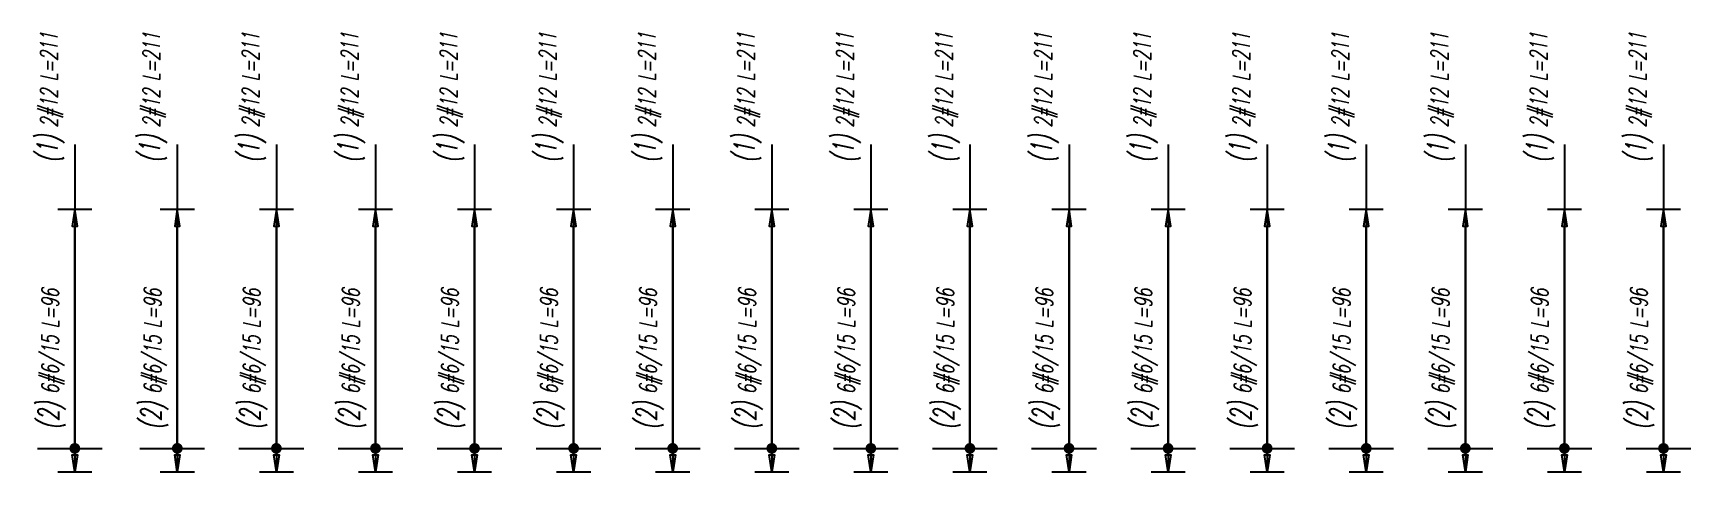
# Model space of a CAD drawing. Header units: millimetres. Extents: x 31256 to 35513, y -61921 to -60629.
# Drawn here: x 33754.7 to 34241.1, y -60982.9 to -60854.3 of the extents above; entities that cross this region are included whole.
import ezdxf

# ---------------------------------------------------------------- set-up
doc = ezdxf.new("R2010")
doc.units = ezdxf.units.MM
doc.header["$LTSCALE"] = 5
for name, color, linetype in [('ZBROJA_PRET', 161, 'Continuous'), ('ZBROJA_ZASIEG', 253, 'Continuous'), ('ZBROJA_ZLICZAC', 125, 'Continuous')]:
    doc.layers.add(name, color=color, linetype=linetype)
doc.styles.add('STYL_ZBROJA', font='romanszb.shx', dxfattribs={"width": 0.65, "oblique": 12})

msp = doc.modelspace()

# ---------------------------------------------------------------- texts
at = {"layer": 'ZBROJA_ZLICZAC', "char_height": 10, "attachment_point": 7, "rotation": 90, "style": 'STYL_ZBROJA'}
for s, insert in [('\\H6;\\C71;\\H5;\\C256;\\H6;\\C71;(1)\\H5;\\C256; 2#12 L=211', (33763.876, -60892.209)), ('\\H6;\\C71;\\H5;\\C256;\\H6;\\C71;(1)\\H5;\\C256; 2#12 L=211', (33793.943, -60892.209)), ('\\H6;\\C71;\\H5;\\C256;\\H6;\\C71;(1)\\H5;\\C256; 2#12 L=211', (33823.01, -60892.209)), ('\\H6;\\C71;\\H5;\\C256;\\H6;\\C71;(1)\\H5;\\C256; 2#12 L=211', (33852.077, -60892.209)), ('\\H6;\\C71;\\H5;\\C256;\\H6;\\C71;(1)\\H5;\\C256; 2#12 L=211', (33881.144, -60892.209)), ('\\H6;\\C71;\\H5;\\C256;\\H6;\\C71;(1)\\H5;\\C256; 2#12 L=211', (33910.211, -60892.209)), ('\\H6;\\C71;\\H5;\\C256;\\H6;\\C71;(1)\\H5;\\C256; 2#12 L=211', (33939.278, -60892.209)), ('\\H6;\\C71;\\H5;\\C256;\\H6;\\C71;(1)\\H5;\\C256; 2#12 L=211', (33968.344, -60892.209)), ('\\H6;\\C71;\\H5;\\C256;\\H6;\\C71;(1)\\H5;\\C256; 2#12 L=211', (33997.411, -60892.209)), ('\\H6;\\C71;\\H5;\\C256;\\H6;\\C71;(1)\\H5;\\C256; 2#12 L=211', (34026.478, -60892.209)), ('\\H6;\\C71;\\H5;\\C256;\\H6;\\C71;(1)\\H5;\\C256; 2#12 L=211', (34055.545, -60892.209)), ('\\H6;\\C71;\\H5;\\C256;\\H6;\\C71;(1)\\H5;\\C256; 2#12 L=211', (34084.612, -60892.209)), ('\\H6;\\C71;\\H5;\\C256;\\H6;\\C71;(1)\\H5;\\C256; 2#12 L=211', (34113.679, -60892.209)), ('\\H6;\\C71;\\H5;\\C256;\\H6;\\C71;(1)\\H5;\\C256; 2#12 L=211', (34142.746, -60892.209)), ('\\H6;\\C71;\\H5;\\C256;\\H6;\\C71;(1)\\H5;\\C256; 2#12 L=211', (34171.813, -60892.209)), ('\\H6;\\C71;\\H5;\\C256;\\H6;\\C71;(1)\\H5;\\C256; 2#12 L=211', (34200.879, -60892.209)), ('\\H6;\\C71;\\H5;\\C256;\\H6;\\C71;(1)\\H5;\\C256; 2#12 L=211', (34229.946, -60892.209)), ('\\H6;\\C71;\\H5;\\C256;\\H6;\\C71;(2)\\H5;\\C256; 6#6/15 L=96', (33764.232, -60970.435)), ('\\H6;\\C71;\\H5;\\C256;\\H6;\\C71;(2)\\H5;\\C256; 6#6/15 L=96', (33794.299, -60970.435)), ('\\H6;\\C71;\\H5;\\C256;\\H6;\\C71;(2)\\H5;\\C256; 6#6/15 L=96', (33823.366, -60970.435)), ('\\H6;\\C71;\\H5;\\C256;\\H6;\\C71;(2)\\H5;\\C256; 6#6/15 L=96', (33852.433, -60970.435)), ('\\H6;\\C71;\\H5;\\C256;\\H6;\\C71;(2)\\H5;\\C256; 6#6/15 L=96', (33881.5, -60970.435)), ('\\H6;\\C71;\\H5;\\C256;\\H6;\\C71;(2)\\H5;\\C256; 6#6/15 L=96', (33910.567, -60970.435)), ('\\H6;\\C71;\\H5;\\C256;\\H6;\\C71;(2)\\H5;\\C256; 6#6/15 L=96', (33939.633, -60970.435)), ('\\H6;\\C71;\\H5;\\C256;\\H6;\\C71;(2)\\H5;\\C256; 6#6/15 L=96', (33968.7, -60970.435)), ('\\H6;\\C71;\\H5;\\C256;\\H6;\\C71;(2)\\H5;\\C256; 6#6/15 L=96', (33997.767, -60970.435)), ('\\H6;\\C71;\\H5;\\C256;\\H6;\\C71;(2)\\H5;\\C256; 6#6/15 L=96', (34026.834, -60970.435)), ('\\H6;\\C71;\\H5;\\C256;\\H6;\\C71;(2)\\H5;\\C256; 6#6/15 L=96', (34055.901, -60970.435)), ('\\H6;\\C71;\\H5;\\C256;\\H6;\\C71;(2)\\H5;\\C256; 6#6/15 L=96', (34084.968, -60970.435)), ('\\H6;\\C71;\\H5;\\C256;\\H6;\\C71;(2)\\H5;\\C256; 6#6/15 L=96', (34114.035, -60970.435)), ('\\H6;\\C71;\\H5;\\C256;\\H6;\\C71;(2)\\H5;\\C256; 6#6/15 L=96', (34143.102, -60970.435)), ('\\H6;\\C71;\\H5;\\C256;\\H6;\\C71;(2)\\H5;\\C256; 6#6/15 L=96', (34172.168, -60970.435)), ('\\H6;\\C71;\\H5;\\C256;\\H6;\\C71;(2)\\H5;\\C256; 6#6/15 L=96', (34201.235, -60970.435)), ('\\H6;\\C71;\\H5;\\C256;\\H6;\\C71;(2)\\H5;\\C256; 6#6/15 L=96', (34230.302, -60970.435))]:
    msp.add_mtext(s, dxfattribs=dict(at, insert=insert))

# ---------------------------------------------------------------- linework, layer by layer
at = {"layer": 'ZBROJA_PRET'}
for p, q in [((33766.959, -60886.914), (33766.959, -60982.914)), ((33797.026, -60886.914), (33797.026, -60982.914)), ((33826.092, -60886.914), (33826.092, -60982.914)), ((33855.159, -60886.914), (33855.159, -60982.914)), ((33884.226, -60886.914), (33884.226, -60982.914)), ((33913.293, -60886.914), (33913.293, -60982.914)), ((33942.36, -60886.914), (33942.36, -60982.914)), ((33971.427, -60886.914), (33971.427, -60982.914)), ((34000.494, -60886.914), (34000.494, -60982.914)), ((34029.561, -60886.914), (34029.561, -60982.914)), ((34058.627, -60886.914), (34058.627, -60982.914)), ((34087.694, -60886.914), (34087.694, -60982.914)), ((34116.761, -60886.914), (34116.761, -60982.914)), ((34145.828, -60886.914), (34145.828, -60982.914)), ((34174.895, -60886.914), (34174.895, -60982.914)), ((34203.962, -60886.914), (34203.962, -60982.914)), ((34233.029, -60886.914), (34233.029, -60982.914)), ((33755.982, -60976.038), (33774.982, -60976.038)), ((33786.049, -60976.038), (33805.049, -60976.038)), ((33815.116, -60976.038), (33834.116, -60976.038)), ((33844.182, -60976.038), (33863.182, -60976.038)), ((33873.249, -60976.038), (33892.249, -60976.038)), ((33902.316, -60976.038), (33921.316, -60976.038)), ((33931.383, -60976.038), (33950.383, -60976.038)), ((33960.45, -60976.038), (33979.45, -60976.038)), ((33989.517, -60976.038), (34008.517, -60976.038)), ((34018.584, -60976.038), (34037.584, -60976.038)), ((34047.651, -60976.038), (34066.651, -60976.038)), ((34076.717, -60976.038), (34095.717, -60976.038)), ((34105.784, -60976.038), (34124.784, -60976.038)), ((34134.851, -60976.038), (34153.851, -60976.038)), ((34163.918, -60976.038), (34182.918, -60976.038)), ((34192.985, -60976.038), (34211.985, -60976.038)), ((34222.052, -60976.038), (34241.052, -60976.038))]:
    msp.add_line(p, q, dxfattribs=at)
at = {"layer": 'ZBROJA_ZASIEG'}
for p, q in [((33761.959, -60905.914), (33771.959, -60905.914)), ((33792.026, -60905.914), (33802.026, -60905.914)), ((33821.092, -60905.914), (33831.092, -60905.914)), ((33850.159, -60905.914), (33860.159, -60905.914)), ((33879.226, -60905.914), (33889.226, -60905.914)), ((33908.293, -60905.914), (33918.293, -60905.914)), ((33937.36, -60905.914), (33947.36, -60905.914)), ((33966.427, -60905.914), (33976.427, -60905.914)), ((33995.494, -60905.914), (34005.494, -60905.914)), ((34024.561, -60905.914), (34034.561, -60905.914)), ((34053.627, -60905.914), (34063.627, -60905.914)), ((34082.694, -60905.914), (34092.694, -60905.914)), ((34111.761, -60905.914), (34121.761, -60905.914)), ((34140.828, -60905.914), (34150.828, -60905.914)), ((34169.895, -60905.914), (34179.895, -60905.914)), ((34198.962, -60905.914), (34208.962, -60905.914)), ((34228.029, -60905.914), (34238.029, -60905.914)), ((33761.959, -60982.914), (33771.959, -60982.914)), ((33792.026, -60982.914), (33802.026, -60982.914)), ((33821.092, -60982.914), (33831.092, -60982.914)), ((33850.159, -60982.914), (33860.159, -60982.914)), ((33879.226, -60982.914), (33889.226, -60982.914)), ((33908.293, -60982.914), (33918.293, -60982.914)), ((33937.36, -60982.914), (33947.36, -60982.914)), ((33966.427, -60982.914), (33976.427, -60982.914)), ((33995.494, -60982.914), (34005.494, -60982.914)), ((34024.561, -60982.914), (34034.561, -60982.914)), ((34053.627, -60982.914), (34063.627, -60982.914)), ((34082.694, -60982.914), (34092.694, -60982.914)), ((34111.761, -60982.914), (34121.761, -60982.914)), ((34140.828, -60982.914), (34150.828, -60982.914)), ((34169.895, -60982.914), (34179.895, -60982.914)), ((34198.962, -60982.914), (34208.962, -60982.914)), ((34228.029, -60982.914), (34238.029, -60982.914))]:
    msp.add_line(p, q, dxfattribs=at)
for points in [[(33766.959, -60977.914), (33767.734, -60977.914), (33766.959, -60982.914), (33766.184, -60977.914), (33766.959, -60977.914), (33766.959, -60910.914), (33767.734, -60910.914), (33766.959, -60905.914), (33766.184, -60910.914), (33766.959, -60910.914)], [(33797.026, -60977.914), (33797.801, -60977.914), (33797.026, -60982.914), (33796.251, -60977.914), (33797.026, -60977.914), (33797.026, -60910.914), (33797.801, -60910.914), (33797.026, -60905.914), (33796.251, -60910.914), (33797.026, -60910.914)], [(33826.092, -60977.914), (33826.867, -60977.914), (33826.092, -60982.914), (33825.317, -60977.914), (33826.092, -60977.914), (33826.092, -60910.914), (33826.867, -60910.914), (33826.092, -60905.914), (33825.317, -60910.914), (33826.092, -60910.914)], [(33855.159, -60977.914), (33855.934, -60977.914), (33855.159, -60982.914), (33854.384, -60977.914), (33855.159, -60977.914), (33855.159, -60910.914), (33855.934, -60910.914), (33855.159, -60905.914), (33854.384, -60910.914), (33855.159, -60910.914)], [(33884.226, -60977.914), (33885.001, -60977.914), (33884.226, -60982.914), (33883.451, -60977.914), (33884.226, -60977.914), (33884.226, -60910.914), (33885.001, -60910.914), (33884.226, -60905.914), (33883.451, -60910.914), (33884.226, -60910.914)], [(33913.293, -60977.914), (33914.068, -60977.914), (33913.293, -60982.914), (33912.518, -60977.914), (33913.293, -60977.914), (33913.293, -60910.914), (33914.068, -60910.914), (33913.293, -60905.914), (33912.518, -60910.914), (33913.293, -60910.914)], [(33942.36, -60977.914), (33943.135, -60977.914), (33942.36, -60982.914), (33941.585, -60977.914), (33942.36, -60977.914), (33942.36, -60910.914), (33943.135, -60910.914), (33942.36, -60905.914), (33941.585, -60910.914), (33942.36, -60910.914)], [(33971.427, -60977.914), (33972.202, -60977.914), (33971.427, -60982.914), (33970.652, -60977.914), (33971.427, -60977.914), (33971.427, -60910.914), (33972.202, -60910.914), (33971.427, -60905.914), (33970.652, -60910.914), (33971.427, -60910.914)], [(34000.494, -60977.914), (34001.269, -60977.914), (34000.494, -60982.914), (33999.719, -60977.914), (34000.494, -60977.914), (34000.494, -60910.914), (34001.269, -60910.914), (34000.494, -60905.914), (33999.719, -60910.914), (34000.494, -60910.914)], [(34029.561, -60977.914), (34030.336, -60977.914), (34029.561, -60982.914), (34028.786, -60977.914), (34029.561, -60977.914), (34029.561, -60910.914), (34030.336, -60910.914), (34029.561, -60905.914), (34028.786, -60910.914), (34029.561, -60910.914)], [(34058.627, -60977.914), (34059.402, -60977.914), (34058.627, -60982.914), (34057.852, -60977.914), (34058.627, -60977.914), (34058.627, -60910.914), (34059.402, -60910.914), (34058.627, -60905.914), (34057.852, -60910.914), (34058.627, -60910.914)], [(34087.694, -60977.914), (34088.469, -60977.914), (34087.694, -60982.914), (34086.919, -60977.914), (34087.694, -60977.914), (34087.694, -60910.914), (34088.469, -60910.914), (34087.694, -60905.914), (34086.919, -60910.914), (34087.694, -60910.914)], [(34116.761, -60977.914), (34117.536, -60977.914), (34116.761, -60982.914), (34115.986, -60977.914), (34116.761, -60977.914), (34116.761, -60910.914), (34117.536, -60910.914), (34116.761, -60905.914), (34115.986, -60910.914), (34116.761, -60910.914)], [(34145.828, -60977.914), (34146.603, -60977.914), (34145.828, -60982.914), (34145.053, -60977.914), (34145.828, -60977.914), (34145.828, -60910.914), (34146.603, -60910.914), (34145.828, -60905.914), (34145.053, -60910.914), (34145.828, -60910.914)], [(34174.895, -60977.914), (34175.67, -60977.914), (34174.895, -60982.914), (34174.12, -60977.914), (34174.895, -60977.914), (34174.895, -60910.914), (34175.67, -60910.914), (34174.895, -60905.914), (34174.12, -60910.914), (34174.895, -60910.914)], [(34203.962, -60977.914), (34204.737, -60977.914), (34203.962, -60982.914), (34203.187, -60977.914), (34203.962, -60977.914), (34203.962, -60910.914), (34204.737, -60910.914), (34203.962, -60905.914), (34203.187, -60910.914), (34203.962, -60910.914)], [(34233.029, -60977.914), (34233.804, -60977.914), (34233.029, -60982.914), (34232.254, -60977.914), (34233.029, -60977.914), (34233.029, -60910.914), (34233.804, -60910.914), (34233.029, -60905.914), (34232.254, -60910.914), (34233.029, -60910.914)]]:
    msp.add_lwpolyline(points, dxfattribs=at)
at = {"layer": 'ZBROJA_ZASIEG', "const_width": 1.575}
for points in [[(33766.171, -60976.038, 1), (33767.746, -60976.038, 1)], [(33796.238, -60976.038, 1), (33797.813, -60976.038, 1)], [(33825.305, -60976.038, 1), (33826.88, -60976.038, 1)], [(33854.372, -60976.038, 1), (33855.947, -60976.038, 1)], [(33883.439, -60976.038, 1), (33885.014, -60976.038, 1)], [(33912.506, -60976.038, 1), (33914.081, -60976.038, 1)], [(33941.572, -60976.038, 1), (33943.147, -60976.038, 1)], [(33970.639, -60976.038, 1), (33972.214, -60976.038, 1)], [(33999.706, -60976.038, 1), (34001.281, -60976.038, 1)], [(34028.773, -60976.038, 1), (34030.348, -60976.038, 1)], [(34057.84, -60976.038, 1), (34059.415, -60976.038, 1)], [(34086.907, -60976.038, 1), (34088.482, -60976.038, 1)], [(34115.974, -60976.038, 1), (34117.549, -60976.038, 1)], [(34145.041, -60976.038, 1), (34146.616, -60976.038, 1)], [(34174.107, -60976.038, 1), (34175.682, -60976.038, 1)], [(34203.174, -60976.038, 1), (34204.749, -60976.038, 1)], [(34232.241, -60976.038, 1), (34233.816, -60976.038, 1)]]:
    msp.add_lwpolyline(points, format="xyb", close=True, dxfattribs=at)

msp.set_redraw_order([(e.dxf.handle, doc.entitydb.next_handle()) for e in msp.query("TEXT MTEXT ATTDEF DIMENSION ARC_DIMENSION")])  # texts and dimensions are drawn at this point

doc.saveas('drawing.dxf')
